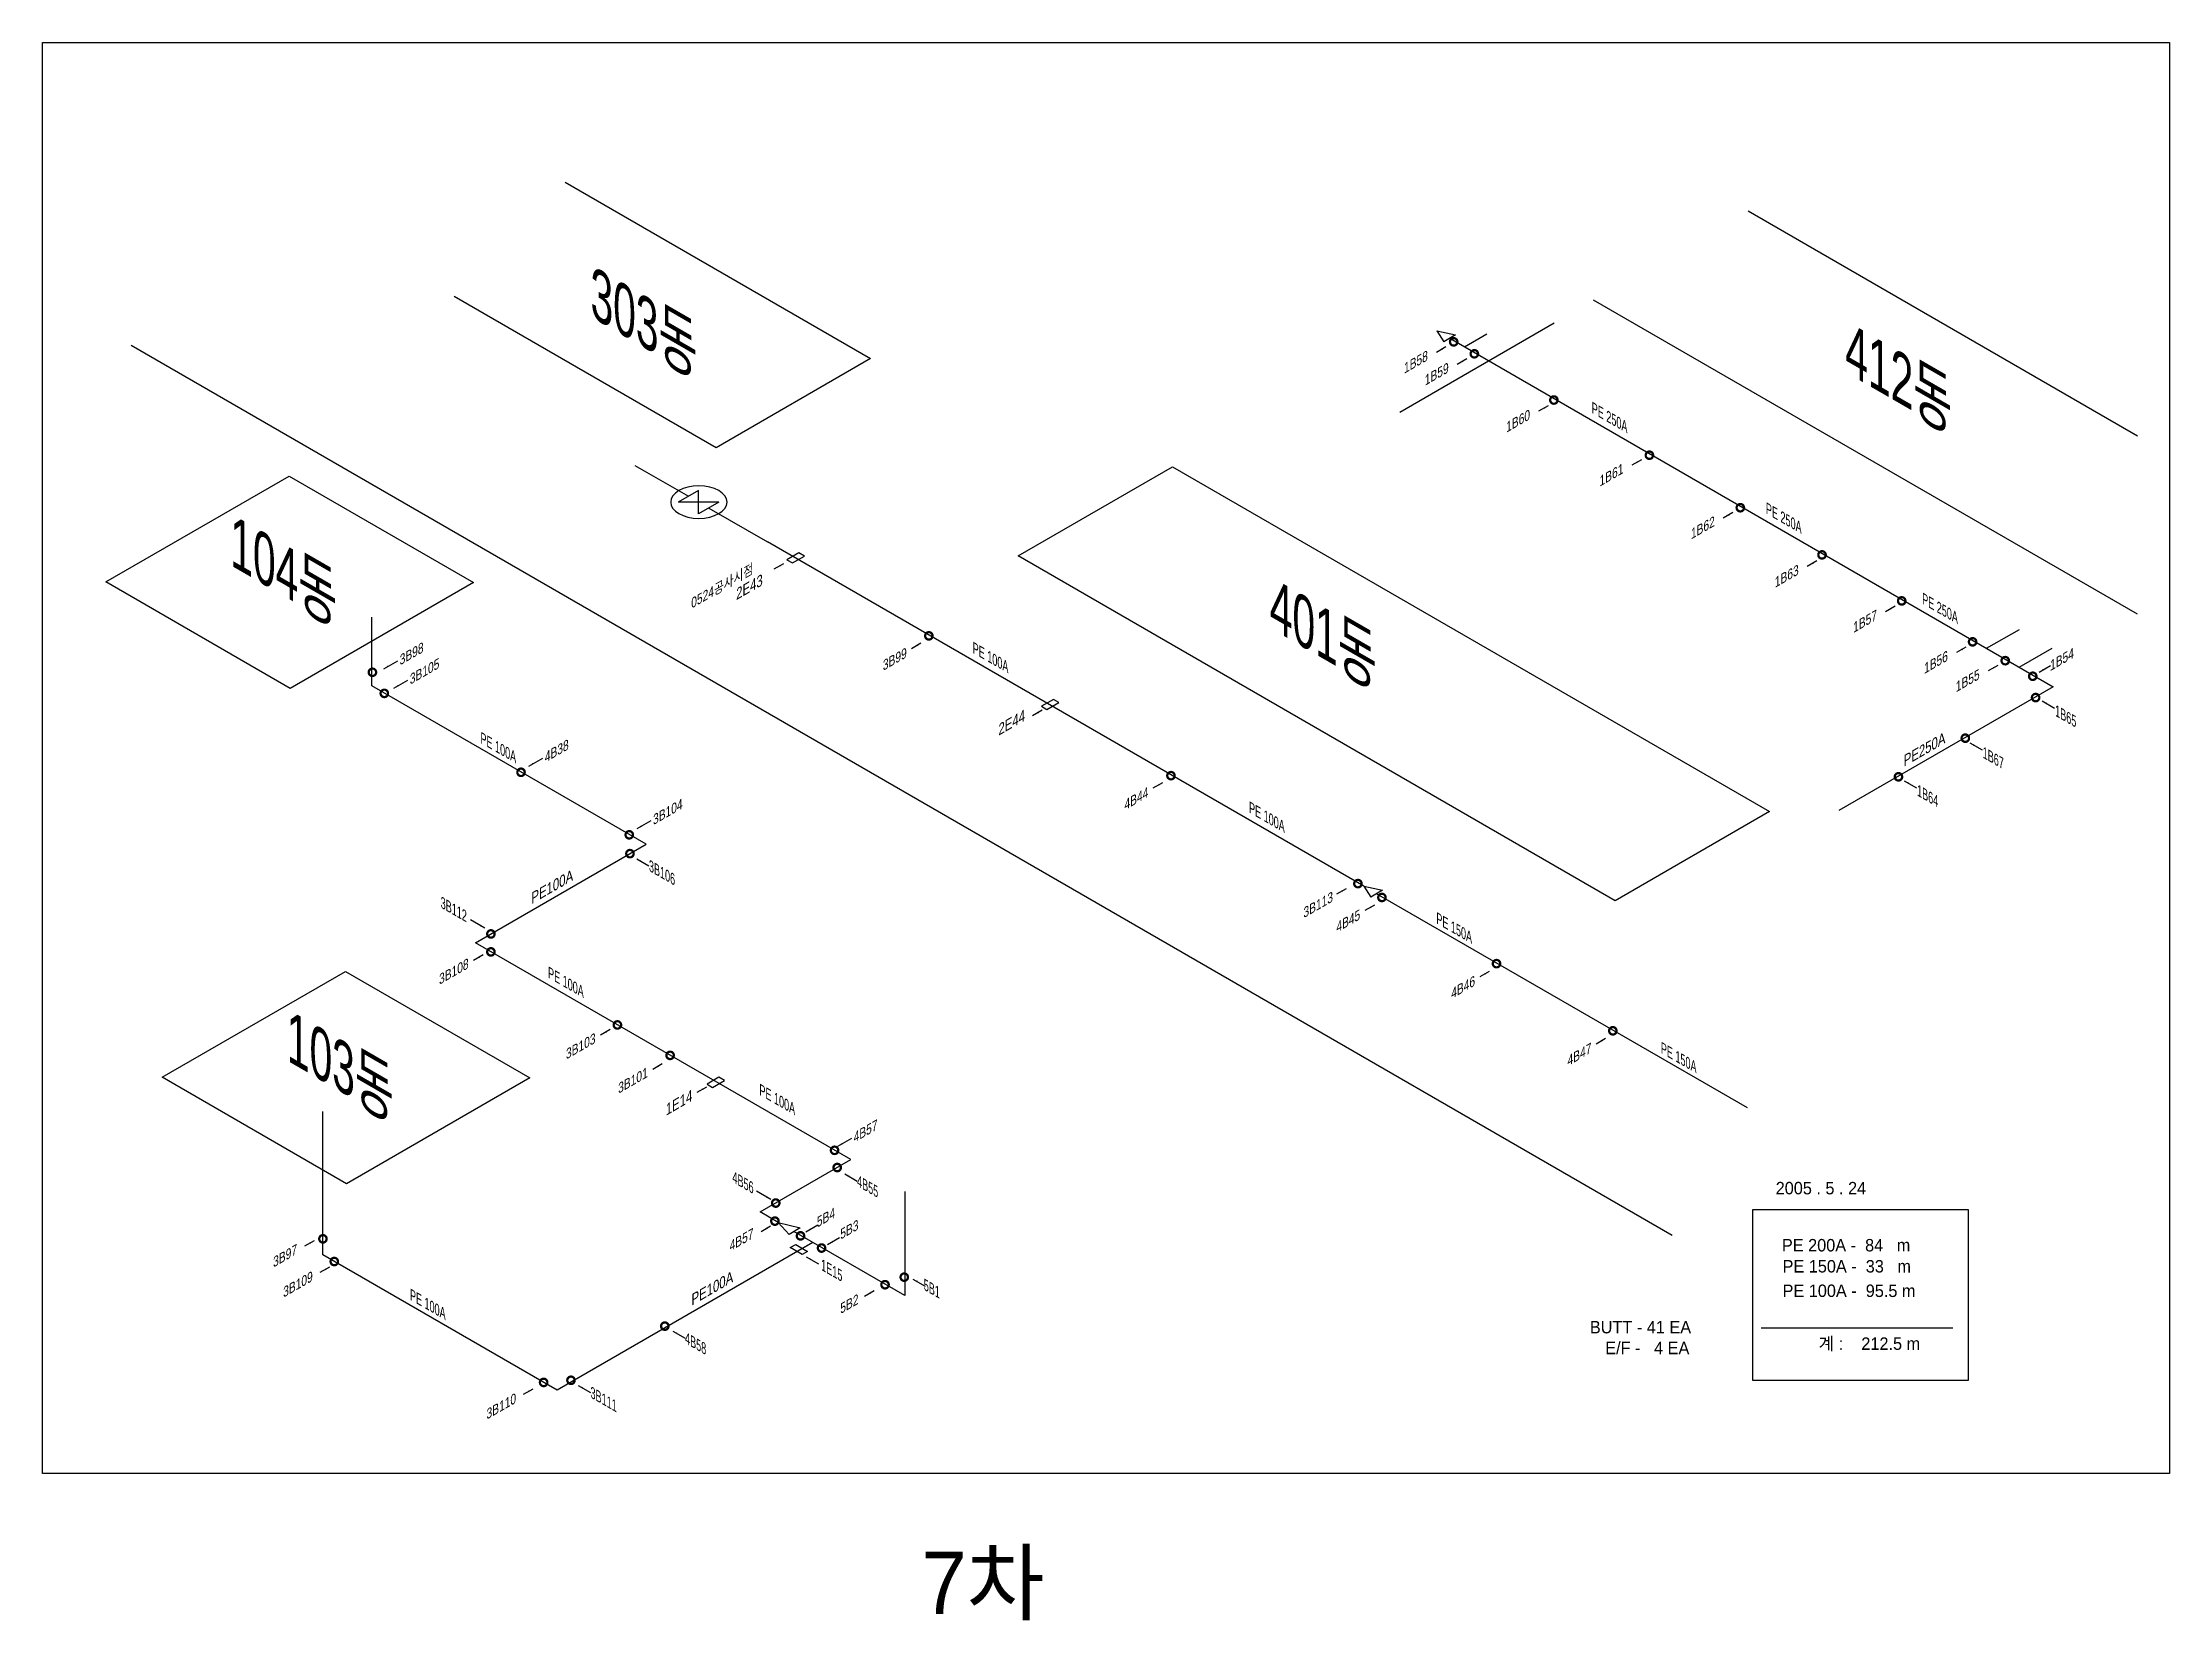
# Model space of a CAD drawing. Extents: x 207357 to 2790028, y 575219 to 1181204.
# Drawn here: x 1087747 to 1342642, y 643323 to 832391 of the extents above; entities that cross this region are included whole.
import ezdxf

# ---------------------------------------------------------------- set-up
doc = ezdxf.new("R2010")
doc.units = 0
doc.header["$LTSCALE"] = 100
doc.layers.get('0').update_dxf_attribs({"linetype": 'CONTINUOUS'})
for name, color, linetype in [('2차ABF', 4, 'CONTINUOUS'), ('ABF', 4, 'CONTINUOUS'), ('EF', 6, 'CONTINUOUS'), ('GAS', 1, 'CONTINUOUS'), ('GTEXT', 2, 'CONTINUOUS'), ('연장', 3, 'CONTINUOUS'), ('지시선', 50, 'CONTINUOUS')]:
    doc.layers.add(name, color=color, linetype=linetype)
doc.styles.get("Standard").update_dxf_attribs({"font": 'Dotum.ttf'})
doc.dimstyles.get("Standard").update_dxf_attribs({"dimtxt": 0.18, "dimasz": 0.18, "dimexe": 0.18, "dimexo": 0.0625, "dimgap": 0.09, "dimtad": 0, "dimtih": 1, "dimtoh": 1, "dimdec": 4, "dimzin": 0, "dimdsep": 46, "dimtxsty": 'Standard', "dimcen": 0.09, "dimadec": 0, "dimazin": 0, "dimtfac": 1, "dimtdec": 4, "dimtofl": 0, "dimtmove": 0, "dimatfit": 3, "dimfxl": 0, "dimtolj": 1, "dimtzin": 0, "dimarcsym": 0})

msp = doc.modelspace()

# ---------------------------------------------------------------- texts
at = {"layer": '2차ABF', "oblique": 30}
for s, p in [('1B58', (1250910, 792687)), ('1B59', (1253405, 791247)), ('1B60', (1263154, 785618)), ('1B61', (1274342, 779159)), ('1B62', (1285296, 772834)), ('0524공사시점', (1165490, 764544)), ('1B63', (1295350, 767030)), ('1B57', (1304737, 761611)), ('3B98', (1130553, 757735)), ('3B99', (1188458, 757087)), ('1B54', (1328330, 757050)), ('3B105', (1131765, 755423)), ('1B56', (1313230, 756707)), ('1B55', (1317037, 754509)), ('4B38', (1147944, 746083)), ('3B104', (1160916, 738593)), ('4B44', (1217409, 740372)), ('3B113', (1238858, 727451)), ('4B45', (1242805, 725710)), ('3B108', (1135271, 719464)), ('4B46', (1256569, 717763)), ('3B103', (1150482, 710512)), ('4B47', (1270508, 709715)), ('3B101', (1156735, 706409)), ('4B57', (1184954, 700527)), ('5B4', (1180546, 690374)), ('5B3', (1183354, 688928)), ('3B97', (1115389, 685587)), ('4B57', (1170092, 687509)), ('3B109', (1116591, 681982)), ('5B2', (1183354, 680019)), ('3B110', (1140961, 667372))]:
    msp.add_text(s, height=1079.9, rotation=30, dxfattribs=at).set_placement(p)
at = {"layer": 'ABF', "oblique": 330, "width": 0.8}
for s, p in [('1B65', (1328945, 751728)), ('1B67', (1320261, 746715)), ('1B64', (1312398, 742175)), ('3B106', (1160419, 733150)), ('3B112', (1135463, 728750)), ('4B56', (1170432, 695852)), ('4B55', (1185364, 695386)), ('5B1', (1193354, 682958)), ('4B58', (1164751, 676561)), ('3B111', (1153420, 670047))]:
    msp.add_text(s, height=1196.2, rotation=330, dxfattribs=at).set_placement(p)
at = {"layer": 'EF', "oblique": 30}
for s, p in [('2E43', (1170882, 765567)), ('2E44', (1202306, 749317)), ('1E14', (1162437, 703772))]:
    msp.add_text(s, height=1199.9, rotation=30, dxfattribs=at).set_placement(p)
at = {"layer": 'EF', "oblique": 330, "width": 0.8}
msp.add_text('1E15', height=1196.2, rotation=330, dxfattribs=at).set_placement((1181064, 685322))
at = {"layer": 'GTEXT', "oblique": 330, "width": 0.8}
for s, height, p in [('303동', 5382.9, (1153422, 799570)), ('412동', 5382.9, (1303803, 792909)), ('PE 250A', 1196.2, (1273407, 788019)), ('104동', 5382.9, (1110256, 769775)), ('PE 250A', 1196.2, (1294280, 775968)), ('401동', 5382.9, (1234827, 762258)), ('PE 250A', 1196.2, (1313010, 765154)), ('PE 100A', 1196.2, (1199218, 759261)), ('PE 100A', 1196.2, (1140230, 748468)), ('PE 100A', 1196.2, (1232338, 740139)), ('PE 150A', 1196.2, (1254785, 726860)), ('PE 100A', 1196.2, (1148331, 720349)), ('103동', 5382.9, (1117033, 710422)), ('PE 150A', 1196.2, (1281689, 711327)), ('PE 100A', 1196.2, (1173660, 706310)), ('PE 100A', 1196.2, (1131779, 681759))]:
    msp.add_text(s, height=height, rotation=330, dxfattribs=at).set_placement(p)
at = {"layer": 'GTEXT', "oblique": 30}
for s, p in [('PE250A', (1310802, 745591)), ('PE100A', (1146342, 729135)), ('PE100A', (1165528, 681023))]:
    msp.add_text(s, height=1199.9, rotation=30, dxfattribs=at).set_placement(p)
at = {"layer": '지시선'}
for s, height, p in [('2005 . 5 . 24', 1490.66, (1295450, 694380)), ('PE 200A -  84   m', 1490.66, (1296194, 687540)), ('PE 150A -  33   m', 1490.66, (1296273, 685015)), ('PE 100A -  95.5 m', 1490.66, (1296273, 682080)), ('BUTT - 41 EA', 1490.66, (1273181, 677723)), ('E/F -   4 EA', 1490.66, (1275027, 675228)), ('계 :    212.5 m', 1490.66, (1300596, 675747)), ('7차', 7453.3, (1193067, 644116))]:
    msp.add_text(s, height=height, dxfattribs=at).set_placement(p)

# ---------------------------------------------------------------- blocks, each defined once
blk = doc.blocks.new('E')
at = {"layer": 'EF'}
for p, q in [((266, 588), (-1165, -238)), ((-508, -618), (924, 208)), ((924, 208), (266, 588)), ((-1165, -238), (-508, -618))]:
    blk.add_line(p, q, dxfattribs=at)

# ---------------------------------------------------------------- linework, layer by layer
for p, q in [((1150375, 815646), (1186966, 794520)), ((1292136, 812213), (1338799, 785272)), ((1168459, 783835), (1137092, 801944)), ((1338799, 763901), (1273628, 801528)), ((1250395, 788114), (1268902, 798799)), ((1186966, 794520), (1168459, 783835)), ((1095316, 767762), (1117292, 780450)), ((1117292, 780450), (1139381, 767697)), ((1204652, 770877), (1223160, 781562)), ((1223160, 781562), (1294721, 740246)), ((1276214, 729561), (1204652, 770877)), ((1117405, 755009), (1095316, 767762)), ((1139381, 767697), (1117405, 755009)), ((1294721, 740246), (1276214, 729561)), ((1102094, 708409), (1124070, 721097)), ((1124070, 721097), (1146159, 708344)), ((1124182, 695656), (1102094, 708409)), ((1146159, 708344), (1124182, 695656))]:
    msp.add_line(p, q)
at = {"layer": 'ABF', "const_width": 271}
for points in [[(1256415, 796526, -1), (1257307, 796526, -1)], [(1258892, 795096, -1), (1259783, 795096, -1)], [(1268422, 789557, -1), (1269313, 789557, -1)], [(1279871, 782946, -1), (1280762, 782946, -1)], [(1290769, 776654, -1), (1291660, 776654, -1)], [(1300559, 771002, -1), (1301450, 771002, -1)], [(1310108, 765489, -1), (1311000, 765489, -1)], [(1193519, 761300, -1), (1194411, 761300, -1)], [(1318606, 760583, -1), (1319497, 760583, -1)], [(1126834, 756934, -1), (1127725, 756934, -1)], [(1126834, 756934, -1), (1127725, 756934, -1)], [(1322516, 758326, -1), (1323407, 758326, -1)], [(1128260, 754409, -1), (1129152, 754409, -1)], [(1128260, 754409, -1), (1129152, 754409, -1)], [(1325817, 756457, -1), (1326708, 756457, -1)], [(1326155, 753902, -1), (1327046, 753902, -1)], [(1317731, 749039, -1), (1318623, 749039, -1)], [(1144643, 744950, -1), (1145534, 744950, -1)], [(1144643, 744950, -1), (1145534, 744950, -1)], [(1222536, 744547, -1), (1223427, 744547, -1)], [(1309720, 744414, -1), (1310611, 744414, -1)], [(1157616, 737461, -1), (1158507, 737461, -1)], [(1157616, 737461, -1), (1158507, 737461, -1)], [(1157697, 735202, -1), (1158588, 735202, -1)], [(1157697, 735202, -1), (1158588, 735202, -1)], [(1244940, 731611, -1), (1245832, 731611, -1)], [(1247817, 729951, -1), (1248708, 729951, -1)], [(1141035, 725582, -1), (1141926, 725582, -1)], [(1141035, 725582, -1), (1141926, 725582, -1)], [(1141035, 723431, -1), (1141926, 723431, -1)], [(1261549, 722023, -1), (1262440, 722023, -1)], [(1156194, 714679, -1), (1157086, 714679, -1)], [(1275488, 713975, -1), (1276379, 713975, -1)], [(1162511, 711032, -1), (1163402, 711032, -1)], [(1182218, 699654, -1), (1183109, 699654, -1)], [(1182536, 697589, -1), (1183427, 697589, -1)], [(1175170, 693336, -1), (1176061, 693336, -1)], [(1175071, 691172, -1), (1175962, 691172, -1)], [(1120902, 689049, -1), (1121794, 689049, -1)], [(1178137, 689402, -1), (1179028, 689402, -1)], [(1180660, 687945, -1), (1181551, 687945, -1)], [(1122263, 686330, -1), (1123155, 686330, -1)], [(1188268, 683553, -1), (1189159, 683553, -1)], [(1190571, 684457, -1), (1191463, 684457, -1)], [(1161876, 678589, -1), (1162767, 678589, -1)], [(1147352, 671845, -1), (1148243, 671845, -1)], [(1150632, 672097, -1), (1151523, 672097, -1)]]:
    msp.add_lwpolyline(points, format="xyb", close=True, dxfattribs=at)
at = {"layer": 'GAS'}
for p, q in [((1256381, 796958), (1328719, 755194)), ((1258152, 795936), (1260840, 797488)), ((1158743, 781722), (1165143, 778027)), ((1167589, 776615), (1174632, 772548)), ((1246076, 731300), (1174632, 772548)), ((1127227, 755330), (1127227, 763558)), ((1320729, 759807), (1324660, 762077)), ((1324639, 757550), (1328570, 759820)), ((1160095, 736354), (1127227, 755330)), ((1328719, 755194), (1303019, 740356)), ((1139619, 724531), (1160095, 736354)), ((1292079, 704740), (1247626, 730405)), ((1184623, 698548), (1139619, 724531)), ((1121350, 687128), (1121350, 704319)), ((1173741, 692266), (1184623, 698548)), ((1191073, 694713), (1191073, 682259)), ((1175907, 691015), (1173741, 692266)), ((1180073, 688610), (1149428, 670917)), ((1191073, 682259), (1177793, 689927)), ((1149428, 670917), (1121350, 687128))]:
    msp.add_line(p, q, dxfattribs=at)
at = {"layer": 'GTEXT'}
for p, q in [((1254832, 797853), (1255672, 796549)), ((1254832, 797853), (1257090, 797368)), ((1257090, 797368), (1255672, 796549)), ((1166366, 778733), (1163920, 777321)), ((1166366, 775908), (1166366, 778733)), ((1168812, 777321), (1163920, 777321)), ((1168812, 777321), (1166366, 775908)), ((1246076, 731300), (1248335, 730815)), ((1246076, 731300), (1246916, 729996)), ((1248335, 730815), (1246916, 729996)), ((1175907, 691015), (1177205, 689587)), ((1175907, 691015), (1178542, 690359)), ((1178542, 690359), (1177205, 689587)), ((1293729, 678400), (1316669, 678400))]:
    msp.add_line(p, q, dxfattribs=at)
for points in [[(1342642, 660928), (1087747, 660928), (1087747, 832391), (1342642, 832391)], [(1292729, 692560), (1318511, 692560), (1318511, 672055), (1292729, 672055)]]:
    msp.add_lwpolyline(points, close=True, dxfattribs=at)
at = {"layer": 'GTEXT', "ltscale": 0.6, "extrusion": (0, 0, -1)}
msp.add_ellipse((1166407, 777326), major_axis=(-3376, 0), ratio=0.5773503, dxfattribs=at)
at = {"layer": '연장'}
msp.add_line((1098357, 796113), (1283032, 689491), dxfattribs=at)

# ---------------------------------------------------------------- block references
at = {"layer": 'GAS'}
for p in [(1178119, 770658), (1208620, 753105), (1168547, 707813)]:
    msp.add_blockref('E', p, dxfattribs=at)
at = {"layer": 'GAS', "xscale": -1}
msp.add_blockref('E', (1178273, 687788), dxfattribs=at)

msp.set_redraw_order([(e.dxf.handle, doc.entitydb.next_handle()) for e in msp.query("TEXT MTEXT ATTDEF DIMENSION ARC_DIMENSION")])  # texts and dimensions are drawn at this point

# ---------------------------------------------------------------- leaders
at = {"layer": 'GAS', "color": 2}
for points in [[(1255930, 795931), (1254787, 795271)], [(1258425, 794491), (1257281, 793831)], [(1268174, 788862), (1267031, 788202)], [(1279362, 782403), (1278219, 781743)], [(1290316, 776079), (1289173, 775419)], [(1176549, 769940), (1175406, 769280)], [(1300370, 770274), (1299226, 769614)], [(1309756, 764855), (1308613, 764195)], [(1193016, 760412), (1191872, 759752)], [(1318249, 759951), (1317106, 759291)], [(1128652, 757353), (1130318, 758316)], [(1322057, 757753), (1320914, 757093)], [(1327034, 756963), (1328381, 757741)], [(1129864, 755041), (1131530, 756003)], [(1207546, 752395), (1206403, 751735)], [(1327390, 753499), (1328862, 752649)], [(1318706, 748485), (1320178, 747635)], [(1146042, 745701), (1147709, 746663)], [(1221967, 743697), (1220823, 743037)], [(1310842, 743945), (1312315, 743095)], [(1159015, 738211), (1160681, 739173)], [(1158949, 734585), (1160421, 733735)], [(1243964, 730997), (1242820, 730337)], [(1247362, 729035), (1246219, 728375)], [(1140738, 726291), (1139026, 727279)], [(1140548, 723067), (1139405, 722407)], [(1261127, 721088), (1259984, 720428)], [(1155759, 714115), (1154616, 713455)], [(1275065, 713040), (1273922, 712380)], [(1162011, 710012), (1160868, 709352)], [(1167321, 707239), (1166178, 706579)], [(1183052, 700145), (1184718, 701107)], [(1183893, 696821), (1185366, 695971)], [(1175031, 693757), (1173319, 694745)], [(1120292, 688820), (1119149, 688160)], [(1174995, 690553), (1173852, 689893)], [(1179222, 689880), (1180663, 690712)], [(1181817, 688358), (1183257, 689190)], [(1179260, 686903), (1180732, 686053)], [(1122128, 685658), (1120985, 684998)], [(1192059, 684225), (1193531, 683375)], [(1187397, 682808), (1186254, 682148)], [(1163280, 677996), (1164753, 677146)], [(1146497, 671048), (1145354, 670388)], [(1151950, 671482), (1153422, 670632)]]:
    msp.add_leader(points, dimstyle='Standard', override={"dimtxt": 2.5, "dimasz": 600, "dimexe": 1.25, "dimexo": 0.625, "dimgap": 0.625, "dimtad": 1, "dimtih": 0, "dimtoh": 0, "dimzin": 8, "dimcen": 2.5, "dimclrd": 2, "dimclre": 2, "dimtofl": 1}, dxfattribs=at)

doc.saveas('drawing.dxf')
